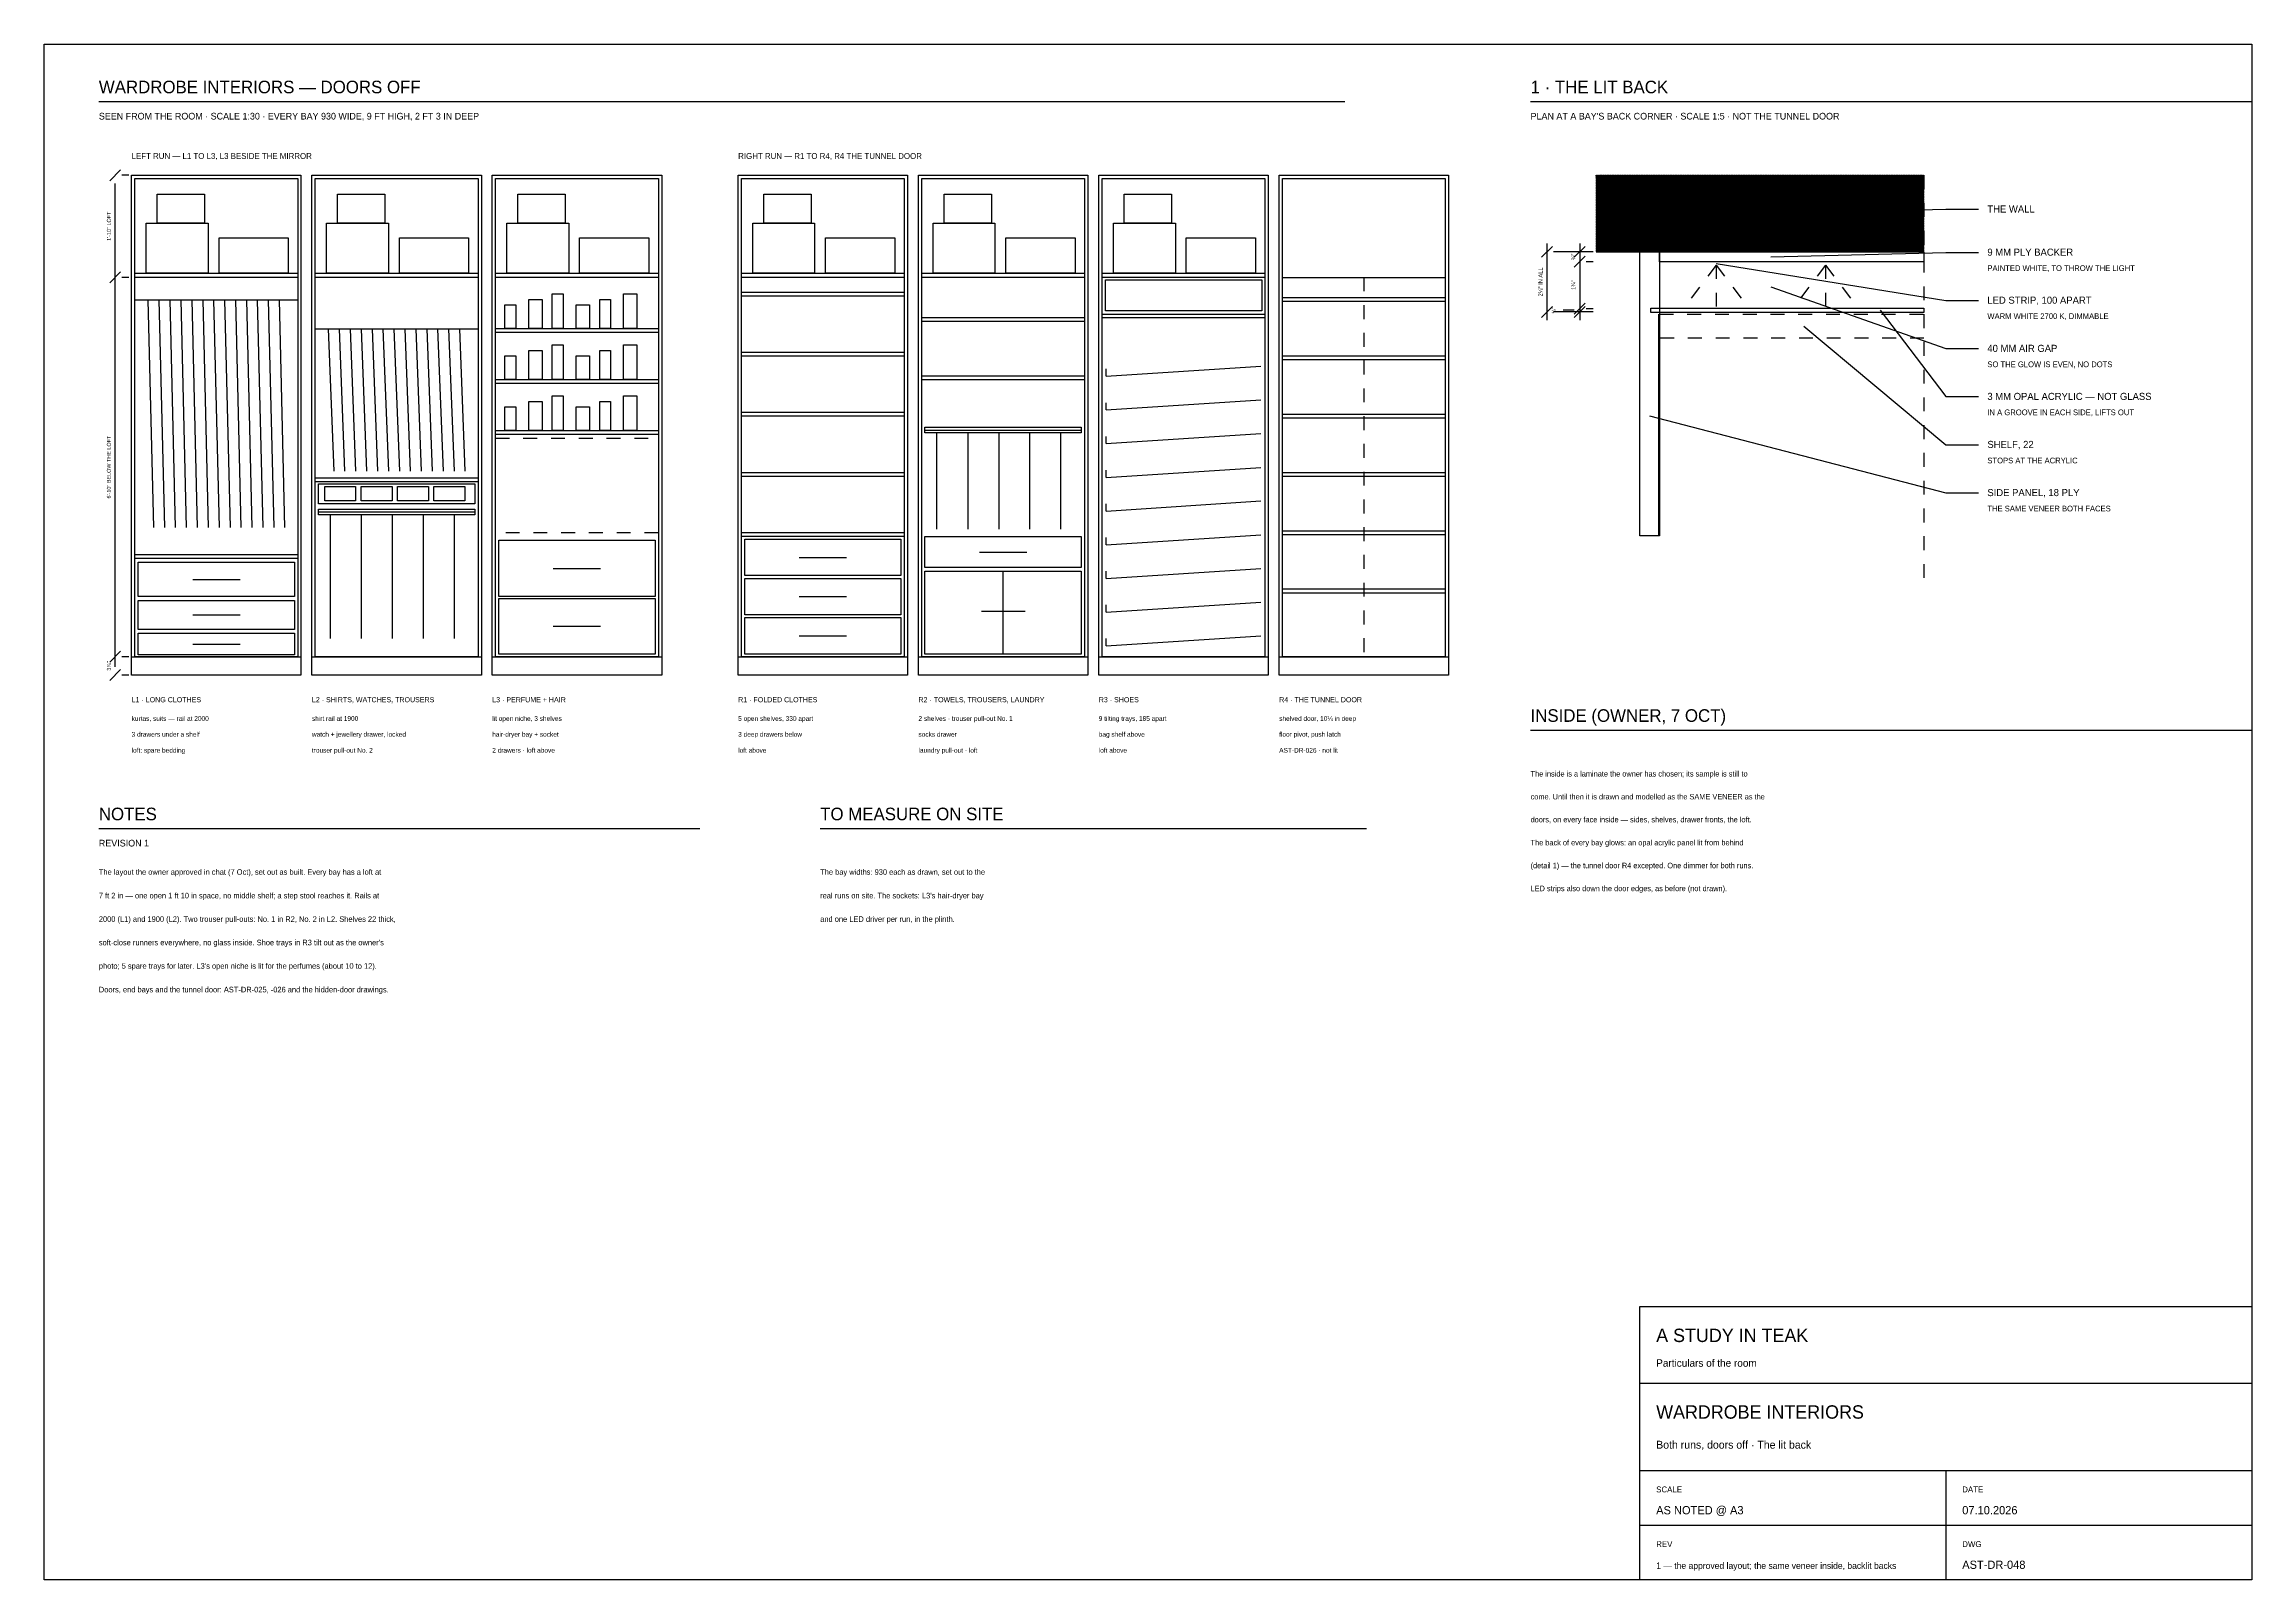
# Model space of a CAD drawing. Header units: inches. Extents: x 0.3 to 16.2, y 0.3 to 11.4.
import ezdxf
from ezdxf.enums import TextEntityAlignment as Align

# ---------------------------------------------------------------- set-up
doc = ezdxf.new("R2010")
doc.units = ezdxf.units.IN
doc.header["$LTSCALE"] = 0.009843
doc.header["$MEASUREMENT"] = 0
doc.linetypes.add('DASHED', pattern=[0.6, 0.5, -0.1])
for name, color, linetype in [('GEOMETRY', 7, 'Continuous'), ('HATCH', 8, 'Continuous'), ('TEXT', 7, 'Continuous')]:
    doc.layers.add(name, color=color, linetype=linetype)

msp = doc.modelspace()

# ---------------------------------------------------------------- hatches: boundary and pattern name
at = {"layer": 'HATCH'}
h = msp.add_hatch(dxfattribs=at)
h.set_pattern_fill('ANSI31', scale=0.015748031)
h.paths.add_polyline_path([(11.496, 10.433), (13.858, 10.433), (13.858, 9.882), (11.496, 9.882), (11.496, 10.433)])

# ---------------------------------------------------------------- linework, layer by layer
at = {"layer": 'GEOMETRY'}
for p, q in [((0.709, 10.965), (9.685, 10.965)), ((11.024, 10.965), (16.22, 10.965)), ((0.787, 10.394), (0.866, 10.472)), ((0.827, 6.893), (0.827, 10.374)), ((0.925, 10.433), (0.874, 10.433)), ((11.102, 9.843), (11.181, 9.921)), ((11.142, 9.941), (11.142, 9.39)), ((11.476, 9.882), (11.189, 9.882)), ((11.339, 9.843), (11.417, 9.921)), ((11.378, 9.941), (11.378, 9.39)), ((11.476, 9.882), (11.425, 9.882)), ((11.496, 9.882), (13.858, 9.882)), ((0.787, 9.659), (0.866, 9.737)), ((11.339, 9.772), (11.417, 9.85)), ((11.476, 9.811), (11.425, 9.811)), ((0.925, 9.698), (0.874, 9.698)), ((0.969, 9.537), (2.142, 9.537)), ((1.063, 9.537), (1.102, 7.896)), ((1.142, 9.537), (1.181, 7.896)), ((1.22, 9.537), (1.26, 7.896)), ((1.299, 9.537), (1.339, 7.896)), ((1.378, 9.537), (1.417, 7.896)), ((1.457, 9.537), (1.496, 7.896)), ((1.535, 9.537), (1.575, 7.896)), ((1.614, 9.537), (1.654, 7.896)), ((1.693, 9.537), (1.732, 7.896)), ((1.772, 9.537), (1.811, 7.896)), ((1.85, 9.537), (1.89, 7.896)), ((1.929, 9.537), (1.969, 7.896)), ((2.008, 9.537), (2.047, 7.896)), ((11.102, 9.409), (11.181, 9.488)), ((11.476, 9.449), (11.189, 9.449)), ((11.339, 9.433), (11.417, 9.512)), ((11.339, 9.409), (11.417, 9.488)), ((11.476, 9.472), (11.425, 9.472)), ((11.476, 9.449), (11.425, 9.449)), ((11.945, 9.433), (11.945, 7.835)), ((2.268, 9.327), (3.441, 9.327)), ((2.362, 9.327), (2.402, 8.303)), ((2.441, 9.327), (2.48, 8.303)), ((2.52, 9.327), (2.559, 8.303)), ((2.598, 9.327), (2.638, 8.303)), ((2.677, 9.327), (2.717, 8.303)), ((2.756, 9.327), (2.795, 8.303)), ((2.835, 9.327), (2.874, 8.303)), ((2.913, 9.327), (2.953, 8.303)), ((2.992, 9.327), (3.031, 8.303)), ((3.071, 9.327), (3.11, 8.303)), ((3.15, 9.327), (3.189, 8.303)), ((3.228, 9.327), (3.268, 8.303)), ((3.307, 9.327), (3.346, 8.303)), ((7.966, 8.986), (9.081, 9.058)), ((7.966, 8.986), (7.966, 9.038)), ((7.966, 8.743), (9.081, 8.815)), ((7.966, 8.743), (7.966, 8.795)), ((6.661, 8.598), (7.787, 8.598)), ((6.745, 8.579), (6.745, 7.883)), ((6.969, 8.579), (6.969, 7.883)), ((7.192, 8.579), (7.192, 7.883)), ((7.415, 8.579), (7.415, 7.883)), ((7.638, 8.579), (7.638, 7.883)), ((7.966, 8.5), (9.081, 8.572)), ((7.966, 8.5), (7.966, 8.552)), ((7.966, 8.257), (9.081, 8.329)), ((7.966, 8.257), (7.966, 8.31)), ((2.291, 8.008), (3.417, 8.008)), ((2.375, 7.988), (2.375, 7.096)), ((2.598, 7.988), (2.598, 7.096)), ((2.822, 7.988), (2.822, 7.096)), ((3.045, 7.988), (3.045, 7.096)), ((3.268, 7.988), (3.268, 7.096)), ((7.966, 8.014), (9.081, 8.087)), ((7.966, 8.014), (7.966, 8.067)), ((7.966, 7.772), (9.081, 7.844)), ((7.966, 7.772), (7.966, 7.824)), ((5.755, 7.68), (6.096, 7.68)), ((7.054, 7.719), (7.395, 7.719)), ((1.385, 7.522), (1.726, 7.522)), ((3.983, 7.601), (4.324, 7.601)), ((7.224, 6.984), (7.224, 7.581)), ((7.966, 7.529), (9.081, 7.601)), ((7.966, 7.529), (7.966, 7.581)), ((5.755, 7.398), (6.096, 7.398)), ((7.966, 7.286), (9.081, 7.358)), ((7.966, 7.286), (7.966, 7.339)), ((1.385, 7.266), (1.726, 7.266)), ((3.983, 7.184), (4.324, 7.184)), ((7.067, 7.293), (7.382, 7.293)), ((0.787, 6.925), (0.866, 7.004)), ((1.385, 7.056), (1.726, 7.056)), ((5.755, 7.115), (6.096, 7.115)), ((7.966, 7.043), (9.081, 7.115)), ((7.966, 7.043), (7.966, 7.096)), ((0.787, 6.794), (0.866, 6.873)), ((0.925, 6.965), (0.874, 6.965)), ((0.925, 6.833), (0.874, 6.833)), ((11.024, 6.437), (16.22, 6.437)), ((0.709, 5.728), (5.039, 5.728)), ((5.906, 5.728), (9.843, 5.728)), ((11.811, 1.732), (16.22, 1.732)), ((11.811, 1.102), (16.22, 1.102)), ((14.016, 1.102), (14.016, 0.315)), ((11.811, 0.709), (16.22, 0.709))]:
    msp.add_line(p, q, dxfattribs=at)
at = {"layer": 'GEOMETRY', "linetype": 'DASHED'}
for p, q in [((9.823, 9.698), (9.823, 6.965)), ((11.339, 9.461), (11.26, 9.461))]:
    msp.add_line(p, q, dxfattribs=at)
at = {"layer": 'GEOMETRY'}
for points in [[(0.315, 11.378), (16.22, 11.378), (16.22, 0.315), (0.315, 0.315), (0.315, 11.378)], [(0.945, 10.433), (2.165, 10.433), (2.165, 6.833), (0.945, 6.833), (0.945, 10.433)], [(0.969, 10.409), (2.142, 10.409), (2.142, 6.965), (0.969, 6.965), (0.969, 10.409)], [(2.244, 10.433), (3.465, 10.433), (3.465, 6.833), (2.244, 6.833), (2.244, 10.433)], [(2.268, 10.409), (3.441, 10.409), (3.441, 6.965), (2.268, 6.965), (2.268, 10.409)], [(3.543, 10.433), (4.764, 10.433), (4.764, 6.833), (3.543, 6.833), (3.543, 10.433)], [(3.567, 10.409), (4.74, 10.409), (4.74, 6.965), (3.567, 6.965), (3.567, 10.409)], [(5.315, 10.433), (6.535, 10.433), (6.535, 6.833), (5.315, 6.833), (5.315, 10.433)], [(5.339, 10.409), (6.512, 10.409), (6.512, 6.965), (5.339, 6.965), (5.339, 10.409)], [(6.614, 10.433), (7.835, 10.433), (7.835, 6.833), (6.614, 6.833), (6.614, 10.433)], [(6.638, 10.409), (7.811, 10.409), (7.811, 6.965), (6.638, 6.965), (6.638, 10.409)], [(7.913, 10.433), (9.134, 10.433), (9.134, 6.833), (7.913, 6.833), (7.913, 10.433)], [(7.937, 10.409), (9.11, 10.409), (9.11, 6.965), (7.937, 6.965), (7.937, 10.409)], [(9.213, 10.433), (10.433, 10.433), (10.433, 6.833), (9.213, 6.833), (9.213, 10.433)], [(9.236, 10.409), (10.409, 10.409), (10.409, 6.965), (9.236, 6.965), (9.236, 10.409)], [(1.129, 10.298), (1.47, 10.298), (1.47, 10.088), (1.129, 10.088), (1.129, 10.298)], [(2.428, 10.298), (2.769, 10.298), (2.769, 10.088), (2.428, 10.088), (2.428, 10.298)], [(3.727, 10.298), (4.068, 10.298), (4.068, 10.088), (3.727, 10.088), (3.727, 10.298)], [(5.499, 10.298), (5.84, 10.298), (5.84, 10.088), (5.499, 10.088), (5.499, 10.298)], [(6.798, 10.298), (7.139, 10.298), (7.139, 10.088), (6.798, 10.088), (6.798, 10.298)], [(8.097, 10.298), (8.438, 10.298), (8.438, 10.088), (8.097, 10.088), (8.097, 10.298)], [(12.756, 10.157), (14.016, 10.189), (14.252, 10.189)], [(1.05, 10.088), (1.496, 10.088), (1.496, 9.727), (1.05, 9.727), (1.05, 10.088)], [(2.349, 10.088), (2.795, 10.088), (2.795, 9.727), (2.349, 9.727), (2.349, 10.088)], [(3.648, 10.088), (4.094, 10.088), (4.094, 9.727), (3.648, 9.727), (3.648, 10.088)], [(5.42, 10.088), (5.866, 10.088), (5.866, 9.727), (5.42, 9.727), (5.42, 10.088)], [(6.719, 10.088), (7.165, 10.088), (7.165, 9.727), (6.719, 9.727), (6.719, 10.088)], [(8.018, 10.088), (8.465, 10.088), (8.465, 9.727), (8.018, 9.727), (8.018, 10.088)], [(1.575, 9.983), (2.073, 9.983), (2.073, 9.727), (1.575, 9.727), (1.575, 9.983)], [(2.874, 9.983), (3.373, 9.983), (3.373, 9.727), (2.874, 9.727), (2.874, 9.983)], [(4.173, 9.983), (4.672, 9.983), (4.672, 9.727), (4.173, 9.727), (4.173, 9.983)], [(5.945, 9.983), (6.444, 9.983), (6.444, 9.727), (5.945, 9.727), (5.945, 9.983)], [(7.244, 9.983), (7.743, 9.983), (7.743, 9.727), (7.244, 9.727), (7.244, 9.983)], [(8.543, 9.983), (9.042, 9.983), (9.042, 9.727), (8.543, 9.727), (8.543, 9.983)], [(11.811, 9.882), (11.953, 9.882), (11.953, 7.835), (11.811, 7.835), (11.811, 9.882)], [(11.953, 9.882), (13.858, 9.882), (13.858, 9.811), (11.953, 9.811), (11.953, 9.882)], [(12.756, 9.846), (14.016, 9.878), (14.252, 9.878)], [(0.969, 9.727), (2.142, 9.727), (2.142, 9.698), (0.969, 9.698), (0.969, 9.727)], [(2.268, 9.727), (3.441, 9.727), (3.441, 9.698), (2.268, 9.698), (2.268, 9.727)], [(3.567, 9.727), (4.74, 9.727), (4.74, 9.698), (3.567, 9.698), (3.567, 9.727)], [(5.339, 9.727), (6.512, 9.727), (6.512, 9.698), (5.339, 9.698), (5.339, 9.727)], [(6.638, 9.727), (7.811, 9.727), (7.811, 9.698), (6.638, 9.698), (6.638, 9.727)], [(7.937, 9.727), (9.11, 9.727), (9.11, 9.698), (7.937, 9.698), (7.937, 9.727)], [(12.362, 9.799), (14.016, 9.531), (14.252, 9.531)], [(3.976, 9.579), (4.055, 9.579), (4.055, 9.329), (3.976, 9.329), (3.976, 9.579)], [(4.488, 9.579), (4.585, 9.579), (4.585, 9.329), (4.488, 9.329), (4.488, 9.579)], [(5.339, 9.592), (6.512, 9.592), (6.512, 9.563), (5.339, 9.563), (5.339, 9.592)], [(7.961, 9.681), (9.087, 9.681), (9.087, 9.458), (7.961, 9.458), (7.961, 9.681)], [(9.236, 9.698), (10.409, 9.698), (10.409, 6.965), (9.236, 6.965), (9.236, 9.698)], [(9.236, 9.552), (10.409, 9.552), (10.409, 9.524), (9.236, 9.524), (9.236, 9.552)], [(12.756, 9.63), (14.016, 9.185), (14.252, 9.185)], [(3.635, 9.5), (3.714, 9.5), (3.714, 9.329), (3.635, 9.329), (3.635, 9.5)], [(3.806, 9.539), (3.903, 9.539), (3.903, 9.329), (3.806, 9.329), (3.806, 9.539)], [(4.147, 9.5), (4.244, 9.5), (4.244, 9.329), (4.147, 9.329), (4.147, 9.5)], [(4.318, 9.539), (4.396, 9.539), (4.396, 9.329), (4.318, 9.329), (4.318, 9.539)], [(6.638, 9.408), (7.811, 9.408), (7.811, 9.379), (6.638, 9.379), (6.638, 9.408)], [(7.937, 9.434), (9.11, 9.434), (9.11, 9.406), (7.937, 9.406), (7.937, 9.434)], [(11.89, 9.476), (13.858, 9.476), (13.858, 9.445), (11.89, 9.445), (11.89, 9.476)], [(13.543, 9.461), (14.016, 8.839), (14.252, 8.839)], [(3.567, 9.329), (4.74, 9.329), (4.74, 9.301), (3.567, 9.301), (3.567, 9.329)], [(12.992, 9.346), (14.016, 8.492), (14.252, 8.492)], [(3.635, 9.133), (3.714, 9.133), (3.714, 8.962), (3.635, 8.962), (3.635, 9.133)], [(3.806, 9.172), (3.903, 9.172), (3.903, 8.962), (3.806, 8.962), (3.806, 9.172)], [(3.976, 9.211), (4.055, 9.211), (4.055, 8.962), (3.976, 8.962), (3.976, 9.211)], [(4.147, 9.133), (4.244, 9.133), (4.244, 8.962), (4.147, 8.962), (4.147, 9.133)], [(4.318, 9.172), (4.396, 9.172), (4.396, 8.962), (4.318, 8.962), (4.318, 9.172)], [(4.488, 9.211), (4.585, 9.211), (4.585, 8.962), (4.488, 8.962), (4.488, 9.211)], [(5.339, 9.159), (6.512, 9.159), (6.512, 9.13), (5.339, 9.13), (5.339, 9.159)], [(9.236, 9.133), (10.409, 9.133), (10.409, 9.104), (9.236, 9.104), (9.236, 9.133)], [(3.567, 8.962), (4.74, 8.962), (4.74, 8.933), (3.567, 8.933), (3.567, 8.962)], [(6.638, 8.988), (7.811, 8.988), (7.811, 8.959), (6.638, 8.959), (6.638, 8.988)], [(3.635, 8.765), (3.714, 8.765), (3.714, 8.594), (3.635, 8.594), (3.635, 8.765)], [(3.806, 8.804), (3.903, 8.804), (3.903, 8.594), (3.806, 8.594), (3.806, 8.804)], [(3.976, 8.844), (4.055, 8.844), (4.055, 8.594), (3.976, 8.594), (3.976, 8.844)], [(4.147, 8.765), (4.244, 8.765), (4.244, 8.594), (4.147, 8.594), (4.147, 8.765)], [(4.318, 8.804), (4.396, 8.804), (4.396, 8.594), (4.318, 8.594), (4.318, 8.804)], [(4.488, 8.844), (4.585, 8.844), (4.585, 8.594), (4.488, 8.594), (4.488, 8.844)], [(3.567, 8.594), (4.74, 8.594), (4.74, 8.566), (3.567, 8.566), (3.567, 8.594)], [(5.339, 8.726), (6.512, 8.726), (6.512, 8.697), (5.339, 8.697), (5.339, 8.726)], [(6.661, 8.618), (7.787, 8.618), (7.787, 8.579), (6.661, 8.579), (6.661, 8.618)], [(9.236, 8.713), (10.409, 8.713), (10.409, 8.684), (9.236, 8.684), (9.236, 8.713)], [(11.882, 8.701), (14.016, 8.146), (14.252, 8.146)], [(5.339, 8.293), (6.512, 8.293), (6.512, 8.264), (5.339, 8.264), (5.339, 8.293)], [(9.236, 8.293), (10.409, 8.293), (10.409, 8.264), (9.236, 8.264), (9.236, 8.293)], [(2.268, 8.253), (3.441, 8.253), (3.441, 8.224), (2.268, 8.224), (2.268, 8.253)], [(2.291, 8.211), (3.417, 8.211), (3.417, 8.067), (2.291, 8.067), (2.291, 8.211)], [(2.336, 8.192), (2.559, 8.192), (2.559, 8.087), (2.336, 8.087), (2.336, 8.192)], [(2.598, 8.192), (2.822, 8.192), (2.822, 8.087), (2.598, 8.087), (2.598, 8.192)], [(2.861, 8.192), (3.084, 8.192), (3.084, 8.087), (2.861, 8.087), (2.861, 8.192)], [(3.123, 8.192), (3.346, 8.192), (3.346, 8.087), (3.123, 8.087), (3.123, 8.192)], [(2.291, 8.028), (3.417, 8.028), (3.417, 7.988), (2.291, 7.988), (2.291, 8.028)], [(3.591, 7.804), (4.717, 7.804), (4.717, 7.398), (3.591, 7.398), (3.591, 7.804)], [(5.339, 7.86), (6.512, 7.86), (6.512, 7.831), (5.339, 7.831), (5.339, 7.86)], [(5.362, 7.811), (6.488, 7.811), (6.488, 7.549), (5.362, 7.549), (5.362, 7.811)], [(6.661, 7.831), (7.787, 7.831), (7.787, 7.608), (6.661, 7.608), (6.661, 7.831)], [(9.236, 7.873), (10.409, 7.873), (10.409, 7.844), (9.236, 7.844), (9.236, 7.873)], [(0.969, 7.702), (2.142, 7.702), (2.142, 7.673), (0.969, 7.673), (0.969, 7.702)], [(0.992, 7.647), (2.118, 7.647), (2.118, 7.398), (0.992, 7.398), (0.992, 7.647)], [(5.362, 7.529), (6.488, 7.529), (6.488, 7.266), (5.362, 7.266), (5.362, 7.529)], [(6.661, 7.581), (7.787, 7.581), (7.787, 6.984), (6.661, 6.984), (6.661, 7.581)], [(0.992, 7.371), (2.118, 7.371), (2.118, 7.161), (0.992, 7.161), (0.992, 7.371)], [(3.591, 7.385), (4.717, 7.385), (4.717, 6.984), (3.591, 6.984), (3.591, 7.385)], [(9.236, 7.453), (10.409, 7.453), (10.409, 7.424), (9.236, 7.424), (9.236, 7.453)], [(5.362, 7.247), (6.488, 7.247), (6.488, 6.984), (5.362, 6.984), (5.362, 7.247)], [(0.992, 7.135), (2.118, 7.135), (2.118, 6.978), (0.992, 6.978), (0.992, 7.135)], [(0.945, 6.965), (2.165, 6.965), (2.165, 6.833), (0.945, 6.833), (0.945, 6.965)], [(2.244, 6.965), (3.465, 6.965), (3.465, 6.833), (2.244, 6.833), (2.244, 6.965)], [(3.543, 6.965), (4.764, 6.965), (4.764, 6.833), (3.543, 6.833), (3.543, 6.965)], [(5.315, 6.965), (6.535, 6.965), (6.535, 6.833), (5.315, 6.833), (5.315, 6.965)], [(6.614, 6.965), (7.835, 6.965), (7.835, 6.833), (6.614, 6.833), (6.614, 6.965)], [(7.913, 6.965), (9.134, 6.965), (9.134, 6.833), (7.913, 6.833), (7.913, 6.965)], [(9.213, 6.965), (10.433, 6.965), (10.433, 6.833), (9.213, 6.833), (9.213, 6.965)], [(11.811, 2.283), (16.22, 2.283), (16.22, 0.315), (11.811, 0.315), (11.811, 2.283)]]:
    msp.add_lwpolyline(points, dxfattribs=at)
at = {"layer": 'GEOMETRY', "linetype": 'DASHED'}
for points in [[(13.858, 10.433), (13.858, 7.52)], [(12.362, 9.787), (12.126, 9.472)], [(12.362, 9.787), (12.598, 9.472)], [(12.362, 9.787), (12.362, 9.472)], [(13.15, 9.787), (12.913, 9.472)], [(13.15, 9.787), (13.386, 9.472)], [(13.15, 9.787), (13.15, 9.472)], [(11.953, 9.433), (13.858, 9.433), (13.858, 9.26), (11.953, 9.26), (11.953, 9.433)], [(3.567, 8.539), (4.74, 8.539), (4.74, 7.857), (3.567, 7.857), (3.567, 8.539)]]:
    msp.add_lwpolyline(points, dxfattribs=at)

# ---------------------------------------------------------------- texts
at = {"layer": 'TEXT'}
for s, height, p in [('WARDROBE INTERIORS — DOORS OFF', 0.09071, (0.709, 11.024)), ('1 · THE LIT BACK', 0.09071, (11.024, 11.024)), ('SEEN FROM THE ROOM · SCALE 1:30 · EVERY BAY 930 WIDE, 9 FT HIGH, 2 FT 3 IN DEEP', 0.04819, (0.709, 10.835)), ("PLAN AT A BAY'S BACK CORNER · SCALE 1:5 · NOT THE TUNNEL DOOR", 0.04819, (11.024, 10.835)), ('LEFT RUN — L1 TO L3, L3 BESIDE THE MIRROR', 0.04252, (0.945, 10.551)), ('RIGHT RUN — R1 TO R4, R4 THE TUNNEL DOOR', 0.04252, (5.315, 10.551)), ('THE WALL', 0.051, (14.315, 10.165)), ('9 MM PLY BACKER', 0.05102, (14.315, 9.854)), ('PAINTED WHITE, TO THROW THE LIGHT', 0.0411, (14.315, 9.744)), ('LED STRIP, 100 APART', 0.05102, (14.315, 9.508)), ('WARM WHITE 2700 K, DIMMABLE', 0.0411, (14.315, 9.398)), ('40 MM AIR GAP', 0.05102, (14.315, 9.161)), ('SO THE GLOW IS EVEN, NO DOTS', 0.0411, (14.315, 9.051)), ('3 MM OPAL ACRYLIC — NOT GLASS', 0.05102, (14.315, 8.815)), ('IN A GROOVE IN EACH SIDE, LIFTS OUT', 0.0411, (14.315, 8.705)), ('SHELF, 22', 0.051, (14.315, 8.469)), ('STOPS AT THE ACRYLIC', 0.0411, (14.315, 8.358)), ('SIDE PANEL, 18 PLY', 0.05102, (14.315, 8.122)), ('THE SAME VENEER BOTH FACES', 0.0411, (14.315, 8.012)), ('kurtas, suits — rail at 2000', 0.03402, (0.945, 6.503)), ('L1 · LONG CLOTHES', 0.03685, (0.945, 6.637)), ('shirt rail at 1900', 0.03402, (2.244, 6.503)), ('L2 · SHIRTS, WATCHES, TROUSERS', 0.03685, (2.244, 6.637)), ('lit open niche, 3 shelves', 0.03402, (3.543, 6.503)), ('L3 · PERFUME + HAIR', 0.03685, (3.543, 6.637)), ('5 open shelves, 330 apart', 0.03402, (5.315, 6.503)), ('R1 · FOLDED CLOTHES', 0.03685, (5.315, 6.637)), ('2 shelves · trouser pull-out No. 1', 0.03402, (6.614, 6.503)), ('R2 · TOWELS, TROUSERS, LAUNDRY', 0.03685, (6.614, 6.637)), ('9 tilting trays, 185 apart', 0.03402, (7.913, 6.503)), ('R3 · SHOES', 0.0369, (7.913, 6.637)), ('shelved door, 10¼ in deep', 0.03402, (9.213, 6.503)), ('R4 · THE TUNNEL DOOR', 0.03685, (9.213, 6.637)), ('INSIDE (OWNER, 7 OCT)', 0.09071, (11.024, 6.496)), ('3 drawers under a shelf', 0.03402, (0.945, 6.389)), ('watch + jewellery drawer, locked', 0.03402, (2.244, 6.389)), ('hair-dryer bay + socket', 0.03402, (3.543, 6.389)), ('3 deep drawers below', 0.03402, (5.315, 6.389)), ('socks drawer', 0.03402, (6.614, 6.389)), ('bag shelf above', 0.03402, (7.913, 6.389)), ('floor pivot, push latch', 0.03402, (9.213, 6.389)), ('loft: spare bedding', 0.03402, (0.945, 6.274)), ('trouser pull-out No. 2', 0.03402, (2.244, 6.274)), ('2 drawers · loft above', 0.03402, (3.543, 6.274)), ('loft above', 0.034, (5.315, 6.274)), ('laundry pull-out · loft', 0.03402, (6.614, 6.274)), ('loft above', 0.034, (7.913, 6.274)), ('AST-DR-026 · not lit', 0.03402, (9.213, 6.274)), ('The inside is a laminate the owner has chosen; its sample is still to', 0.03969, (11.024, 6.102)), ('come. Until then it is drawn and modelled as the SAME VENEER as the', 0.03969, (11.024, 5.937)), ('NOTES', 0.0907, (0.709, 5.787)), ('TO MEASURE ON SITE', 0.09071, (5.906, 5.787)), ('doors, on every face inside — sides, shelves, drawer fronts, the loft.', 0.03969, (11.024, 5.772)), ('REVISION 1', 0.0482, (0.709, 5.598)), ('The back of every bay glows: an opal acrylic panel lit from behind', 0.03969, (11.024, 5.606)), ('The layout the owner approved in chat (7 Oct), set out as built. Every bay has a loft at', 0.04025, (0.709, 5.394)), ('The bay widths: 930 each as drawn, set out to the', 0.04025, (5.906, 5.394)), ('(detail 1) — the tunnel door R4 excepted. One dimmer for both runs.', 0.03969, (11.024, 5.441)), ('7 ft 2 in — one open 1 ft 10 in space, no middle shelf; a step stool reaches it. Rails at', 0.04025, (0.709, 5.224)), ("real runs on site. The sockets: L3's hair-dryer bay", 0.04025, (5.906, 5.224)), ('LED strips also down the door edges, as before (not drawn).', 0.03969, (11.024, 5.276)), ('2000 (L1) and 1900 (L2). Two trouser pull-outs: No. 1 in R2, No. 2 in L2. Shelves 22 thick,', 0.04025, (0.709, 5.055)), ('and one LED driver per run, in the plinth.', 0.04025, (5.906, 5.055)), ("soft-close runners everywhere, no glass inside. Shoe trays in R3 tilt out as the owner's", 0.04025, (0.709, 4.886)), ("photo; 5 spare trays for later. L3's open niche is lit for the perfumes (about 10 to 12).", 0.04025, (0.709, 4.717)), ('Doors, end bays and the tunnel door: AST-DR-025, -026 and the hidden-door drawings.', 0.04025, (0.709, 4.547)), ('A STUDY IN TEAK', 0.09638, (11.929, 2.028)), ('Particulars of the room', 0.05386, (11.929, 1.85)), ('WARDROBE INTERIORS', 0.09638, (11.929, 1.476)), ('Both runs, doors off · The lit back', 0.05669, (11.929, 1.26)), ('SCALE', 0.0425, (11.929, 0.945)), ('DATE', 0.0425, (14.134, 0.945)), ('AS NOTED @ A3', 0.05953, (11.929, 0.787)), ('07.10.2026', 0.0595, (14.134, 0.787)), ('REV', 0.0425, (11.929, 0.551)), ('DWG', 0.0425, (14.134, 0.551)), ('1 — the approved layout; the same veneer inside, backlit backs', 0.04609, (11.929, 0.394)), ('AST-DR-048', 0.0595, (14.134, 0.394))]:
    msp.add_text(s, height=height, dxfattribs=at).set_placement(p)
for s, height, p in [('1\'-10" LOFT', 0.02835, (0.795, 10.066)), ('⅜"', 0.0283, (11.346, 9.846)), ('2⅛" IN ALL', 0.0298, (11.11, 9.665)), ('1¾"', 0.0283, (11.346, 9.642)), ('⅛"', 0.0283, (11.205, 9.461)), ('6\'-10" BELOW THE LOFT', 0.02835, (0.795, 8.331)), ('3⅞"', 0.0283, (0.795, 6.899))]:
    msp.add_text(s, height=height, rotation=90, dxfattribs=at).set_placement(p, align=Align.CENTER)

doc.saveas('drawing.dxf')
